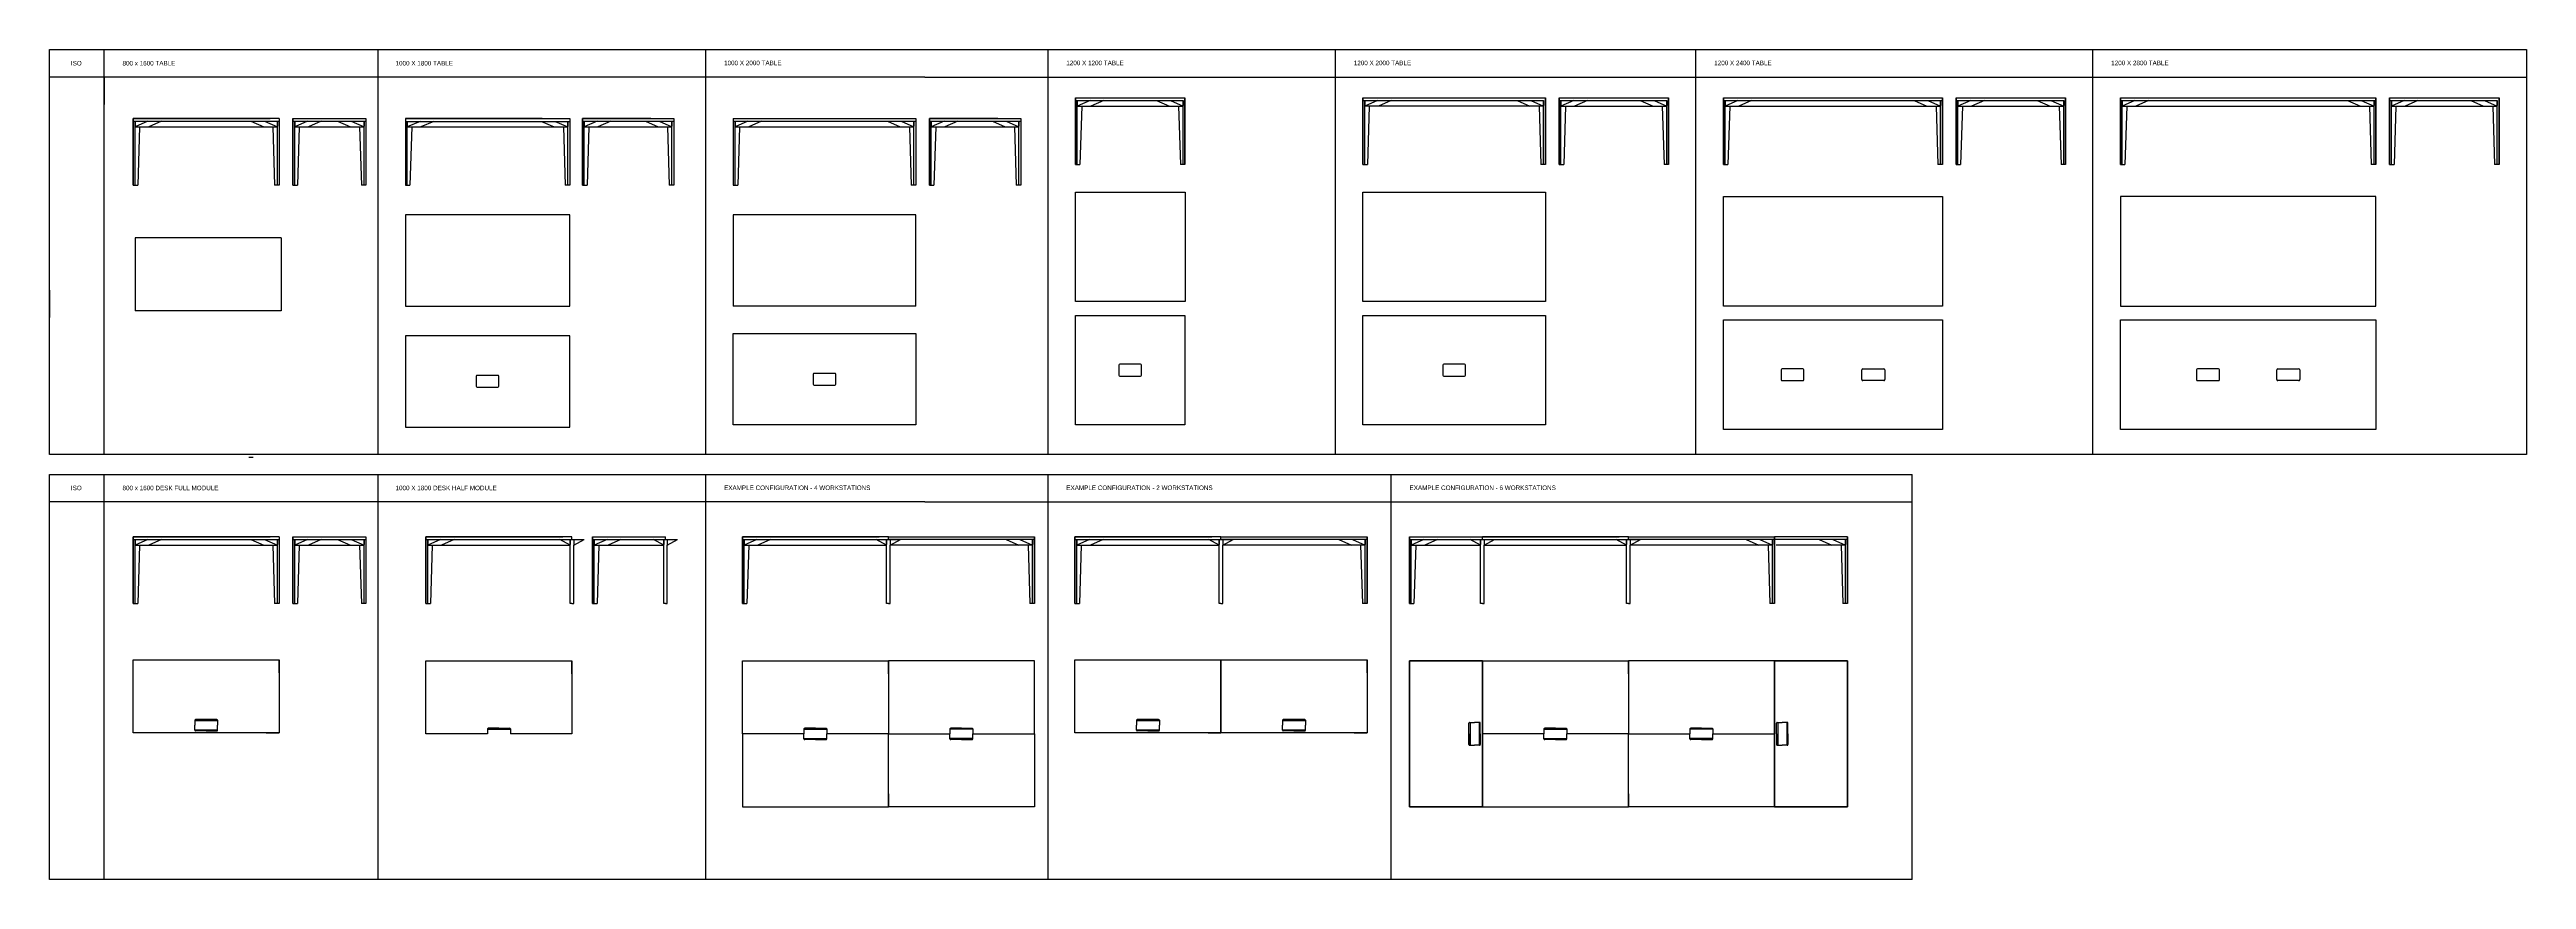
# Model space of a CAD drawing. Header units: millimetres. Extents: x -14330 to 12812, y 4348 to 13435.
import ezdxf

# ---------------------------------------------------------------- set-up
doc = ezdxf.new("R2010")
doc.units = ezdxf.units.MM

# ---------------------------------------------------------------- blocks, each defined once
blk = doc.blocks.new('MARK Iso table for 6 Side elevation')
for p, q in [((-14149, 8135), (-15649, 8135)), ((-15649, 8135), (-15649, 7405)), ((-15649, 8135), (-13849, 8135)), ((-15649, 8135), (-15649, 7405)), ((-15649, 8105), (-13849, 8105)), ((-15489, 8105), (-15629, 8045)), ((-15629, 8045), (-15629, 8105)), ((-15629, 8105), (-15629, 8050)), ((-15489, 8105), (-15629, 8045)), ((-15629, 8045), (-15629, 8105)), ((-15629, 8105), (-15629, 8050)), ((-15629, 7405), (-15629, 8045)), ((-15629, 7405), (-15629, 8045)), ((-15629, 8045), (-13869, 8045)), ((-15580, 8045), (-15599, 7405)), ((-15339, 8105), (-15479, 8045)), ((-14149, 8135), (-14309, 8135)), ((-14159, 8105), (-14019, 8045)), ((-14009, 8105), (-13869, 8045)), ((-14009, 8105), (-13869, 8045)), ((-13918, 8045), (-13899, 7405)), ((-13869, 8045), (-13869, 8105)), ((-13869, 8105), (-13869, 8050)), ((-13869, 8045), (-13869, 8105)), ((-13869, 8105), (-13869, 8050)), ((-13869, 7405), (-13869, 8045)), ((-13869, 7405), (-13869, 8045)), ((-13849, 8135), (-13849, 7405)), ((-13849, 8135), (-13849, 7405)), ((-15649, 7405), (-15629, 7405)), ((-15649, 7405), (-15629, 7405)), ((-15629, 7405), (-15599, 7405)), ((-13869, 7405), (-13899, 7405)), ((-13849, 7405), (-13869, 7405)), ((-13849, 7405), (-13869, 7405))]:
    blk.add_line(p, q)
blk = doc.blocks.new('MARK Iso tablefor 6 Front elevation')
for p, q in [((-10925, 10668), (-11675, 10668)), ((-11675, 10668), (-11675, 9938)), ((-11675, 10668), (-10925, 10668)), ((-11675, 10668), (-10675, 10668)), ((-11675, 10668), (-11675, 9938)), ((-11675, 10638), (-10675, 10638)), ((-11515, 10638), (-11655, 10578)), ((-11655, 10578), (-11655, 10638)), ((-11655, 10638), (-11655, 10583)), ((-11515, 10638), (-11655, 10578)), ((-11655, 10578), (-11655, 10638)), ((-11655, 10638), (-11655, 10583)), ((-11365, 10638), (-11505, 10578)), ((-10985, 10638), (-10845, 10578)), ((-10835, 10638), (-10695, 10578)), ((-10835, 10638), (-10695, 10578)), ((-10835, 10638), (-10695, 10578)), ((-10695, 10578), (-10695, 10638)), ((-10695, 10638), (-10695, 10583)), ((-10695, 10578), (-10695, 10638)), ((-10695, 10638), (-10695, 10583)), ((-10675, 10668), (-10675, 9938)), ((-10675, 10668), (-10675, 9938)), ((-11655, 9938), (-11655, 10578)), ((-11655, 9938), (-11655, 10578)), ((-11655, 10578), (-10695, 10578)), ((-11606, 10578), (-11625, 9938)), ((-10744, 10578), (-10725, 9938)), ((-10695, 9938), (-10695, 10578)), ((-10695, 9938), (-10695, 10578)), ((-11675, 9938), (-11655, 9938)), ((-11675, 9938), (-11655, 9938)), ((-11655, 9938), (-11625, 9938)), ((-10695, 9938), (-10725, 9938)), ((-10675, 9938), (-10695, 9938)), ((-10675, 9938), (-10695, 9938))]:
    blk.add_line(p, q)
blk.add_lwpolyline([(-11675, 9938), (-11675, 10668), (-10925, 10668)])
blk = doc.blocks.new('MARK Iso table for 6 Plan')
blk.add_lwpolyline([(-8480, 11035), (-7480, 11035), (-7480, 12835), (-8480, 12835), (-8480, 11035)])
blk = doc.blocks.new('MARK Iso table for 6-8 Front elevation')
for p, q in [((-6088, 11830), (-6838, 11830)), ((-6838, 11830), (-6838, 11100)), ((-6838, 11830), (-6088, 11830)), ((-6838, 11830), (-5838, 11830)), ((-6838, 11830), (-6838, 11100)), ((-6838, 11800), (-5838, 11800)), ((-6678, 11800), (-6818, 11740)), ((-6818, 11740), (-6818, 11800)), ((-6818, 11800), (-6818, 11745)), ((-6678, 11800), (-6818, 11740)), ((-6818, 11740), (-6818, 11800)), ((-6818, 11800), (-6818, 11745)), ((-6818, 11100), (-6818, 11740)), ((-6818, 11100), (-6818, 11740)), ((-6818, 11740), (-5858, 11740)), ((-6768, 11740), (-6788, 11100)), ((-6528, 11800), (-6668, 11740)), ((-6148, 11800), (-6008, 11740)), ((-5998, 11800), (-5858, 11740)), ((-5998, 11800), (-5858, 11740)), ((-5907, 11740), (-5888, 11100)), ((-5858, 11740), (-5858, 11800)), ((-5858, 11800), (-5858, 11745)), ((-5858, 11740), (-5858, 11800)), ((-5858, 11800), (-5858, 11745)), ((-5858, 11100), (-5858, 11740)), ((-5858, 11100), (-5858, 11740)), ((-5838, 11830), (-5838, 11100)), ((-5838, 11830), (-5838, 11100)), ((-6838, 11100), (-6818, 11100)), ((-6838, 11100), (-6818, 11100)), ((-6818, 11100), (-6788, 11100)), ((-5858, 11100), (-5888, 11100)), ((-5838, 11100), (-5858, 11100)), ((-5838, 11100), (-5858, 11100))]:
    blk.add_line(p, q)
blk.add_lwpolyline([(-6838, 11100), (-6838, 11830), (-6088, 11830)])
blk = doc.blocks.new('MARK Iso table for 6-8 Side elevation')
for p, q in [((-6838, 12835), (-6838, 12105)), ((-6838, 12835), (-4838, 12835)), ((-6838, 12835), (-6838, 12105)), ((-6838, 12805), (-4838, 12805)), ((-6678, 12805), (-6818, 12745)), ((-6818, 12745), (-6818, 12805)), ((-6818, 12805), (-6818, 12750)), ((-6678, 12805), (-6818, 12745)), ((-6818, 12745), (-6818, 12805)), ((-6818, 12805), (-6818, 12750)), ((-6528, 12805), (-6668, 12745)), ((-5148, 12805), (-5008, 12745)), ((-4998, 12805), (-4858, 12745)), ((-4998, 12805), (-4858, 12745)), ((-4858, 12745), (-4858, 12805)), ((-4858, 12805), (-4858, 12750)), ((-4858, 12745), (-4858, 12805)), ((-4858, 12805), (-4858, 12750)), ((-4838, 12835), (-4838, 12105)), ((-4838, 12835), (-4838, 12105)), ((-6818, 12105), (-6818, 12745)), ((-6818, 12105), (-6818, 12745)), ((-6818, 12745), (-4858, 12745)), ((-6768, 12745), (-6788, 12105)), ((-4907, 12745), (-4888, 12105)), ((-4858, 12105), (-4858, 12745)), ((-4858, 12105), (-4858, 12745)), ((-6838, 12105), (-6818, 12105)), ((-6838, 12105), (-6818, 12105)), ((-6818, 12105), (-6788, 12105)), ((-4858, 12105), (-4888, 12105)), ((-4838, 12105), (-4858, 12105)), ((-4838, 12105), (-4858, 12105))]:
    blk.add_line(p, q)
blk = doc.blocks.new('MARK Iso table for 4-8 Plan')
blk.add_lwpolyline([(-4402, 16625), (-3202, 16625), (-3202, 15425), (-4402, 15425)], close=True)
blk = doc.blocks.new('MARK Iso table for 4-8 Elevation')
for p, q in [((-3088, 12105), (-3088, 12835)), ((-3088, 12835), (-3088, 12105)), ((-3088, 12835), (-1888, 12835)), ((-3088, 12835), (-3088, 12105)), ((-3088, 12805), (-1908, 12805)), ((-2928, 12805), (-3068, 12745)), ((-3068, 12745), (-3068, 12805)), ((-3068, 12805), (-3068, 12750)), ((-2928, 12805), (-3068, 12745)), ((-3068, 12745), (-3068, 12805)), ((-3068, 12805), (-3068, 12750)), ((-2778, 12805), (-2918, 12745)), ((-2198, 12805), (-2058, 12745)), ((-2048, 12805), (-1908, 12745)), ((-2048, 12805), (-1908, 12745)), ((-2048, 12805), (-1908, 12745)), ((-1908, 12745), (-1908, 12805)), ((-1908, 12805), (-1908, 12750)), ((-1908, 12745), (-1908, 12805)), ((-1908, 12805), (-1908, 12750)), ((-1908, 12745), (-1908, 12805)), ((-1908, 12805), (-1908, 12750)), ((-1888, 12105), (-1888, 12835)), ((-1888, 12835), (-1888, 12105)), ((-1888, 12105), (-1888, 12835)), ((-1888, 12835), (-1888, 12105)), ((-1888, 12835), (-1888, 12105)), ((-3068, 12105), (-3068, 12745)), ((-3068, 12105), (-3068, 12745)), ((-3068, 12745), (-1908, 12745)), ((-3018, 12745), (-3038, 12105)), ((-1957, 12745), (-1938, 12105)), ((-1908, 12105), (-1908, 12745)), ((-1908, 12105), (-1908, 12745)), ((-1908, 12105), (-1908, 12745)), ((-3088, 12105), (-3068, 12105)), ((-3088, 12105), (-3068, 12105)), ((-3068, 12105), (-3038, 12105)), ((-1908, 12105), (-1938, 12105)), ((-1888, 12105), (-1908, 12105)), ((-1888, 12105), (-1908, 12105)), ((-1888, 12105), (-1908, 12105))]:
    blk.add_line(p, q)
blk = doc.blocks.new('MARK Iso table for 8-10 Plan')
blk.add_lwpolyline([(-1984, 16005), (16, 16005), (16, 14805), (-1984, 14805)], close=True)
blk = doc.blocks.new('MARK Iso table for 8-10 Side elevation')
for p, q in [((62, 12177), (62, 12907)), ((62, 12907), (62, 12177)), ((62, 12907), (2062, 12907)), ((62, 12907), (62, 12177)), ((62, 12877), (2042, 12877)), ((222, 12877), (82, 12817)), ((82, 12817), (82, 12877)), ((82, 12877), (82, 12822)), ((222, 12877), (82, 12817)), ((82, 12817), (82, 12877)), ((82, 12877), (82, 12822)), ((82, 12177), (82, 12817)), ((82, 12177), (82, 12817)), ((2042, 12817), (82, 12817)), ((132, 12817), (112, 12177)), ((372, 12877), (232, 12817)), ((1752, 12877), (1892, 12817)), ((1902, 12877), (2042, 12817)), ((1902, 12877), (2042, 12817)), ((1993, 12817), (2012, 12177)), ((2042, 12817), (2042, 12877)), ((2042, 12877), (2042, 12822)), ((2042, 12817), (2042, 12877)), ((2042, 12877), (2042, 12822)), ((2042, 12177), (2042, 12817)), ((2042, 12177), (2042, 12817)), ((2062, 12177), (2062, 12907)), ((2062, 12907), (2062, 12177)), ((2062, 12907), (2062, 12177)), ((62, 12177), (82, 12177)), ((62, 12177), (82, 12177)), ((82, 12177), (112, 12177)), ((2042, 12177), (2012, 12177)), ((2062, 12177), (2042, 12177)), ((2062, 12177), (2042, 12177))]:
    blk.add_line(p, q)
blk = doc.blocks.new('MARK Iso table for 8-10 Front elevation')
for p, q in [((2212, 12177), (2212, 12907)), ((2212, 12907), (2212, 12177)), ((2212, 12907), (3412, 12907)), ((2212, 12907), (2212, 12177)), ((2212, 12877), (3392, 12877)), ((2372, 12877), (2232, 12817)), ((2232, 12817), (2232, 12877)), ((2232, 12877), (2232, 12822)), ((2372, 12877), (2232, 12817)), ((2232, 12817), (2232, 12877)), ((2232, 12877), (2232, 12822)), ((2232, 12177), (2232, 12817)), ((2232, 12177), (2232, 12817)), ((2232, 12817), (3392, 12817)), ((2282, 12817), (2262, 12177)), ((2522, 12877), (2382, 12817)), ((3102, 12877), (3242, 12817)), ((3252, 12877), (3392, 12817)), ((3252, 12877), (3392, 12817)), ((3343, 12817), (3362, 12177)), ((3392, 12817), (3392, 12877)), ((3392, 12877), (3392, 12822)), ((3392, 12817), (3392, 12877)), ((3392, 12877), (3392, 12822)), ((3392, 12177), (3392, 12817)), ((3392, 12177), (3392, 12817)), ((3412, 12177), (3412, 12907)), ((3412, 12907), (3412, 12177)), ((3412, 12907), (3412, 12177)), ((2212, 12177), (2232, 12177)), ((2212, 12177), (2232, 12177)), ((2232, 12177), (2262, 12177)), ((3392, 12177), (3362, 12177)), ((3412, 12177), (3392, 12177)), ((3412, 12177), (3392, 12177))]:
    blk.add_line(p, q)
blk = doc.blocks.new('MARK Iso table for 8-12 Plan')
blk.add_lwpolyline([(2832, 18241), (4032, 18241), (4032, 15841), (2832, 15841)], close=True)
blk = doc.blocks.new('MARK Iso table for 8-12 Side elevation')
for p, q in [((4012, 12177), (4012, 12907)), ((4012, 12907), (4012, 12177)), ((4012, 12907), (6412, 12907)), ((4012, 12907), (4012, 12177)), ((4012, 12877), (6412, 12877)), ((4172, 12877), (4032, 12817)), ((4032, 12817), (4032, 12877)), ((4032, 12877), (4032, 12822)), ((4172, 12877), (4032, 12817)), ((4032, 12817), (4032, 12877)), ((4032, 12877), (4032, 12822)), ((4032, 12177), (4032, 12817)), ((4032, 12177), (4032, 12817)), ((4032, 12817), (6392, 12817)), ((4082, 12817), (4062, 12177)), ((4322, 12877), (4182, 12817)), ((6102, 12877), (6242, 12817)), ((6252, 12877), (6392, 12817)), ((6252, 12877), (6392, 12817)), ((6343, 12817), (6362, 12177)), ((6392, 12817), (6392, 12877)), ((6392, 12877), (6392, 12822)), ((6392, 12817), (6392, 12877)), ((6392, 12877), (6392, 12822)), ((6392, 12177), (6392, 12817)), ((6392, 12177), (6392, 12817)), ((6412, 12177), (6412, 12907)), ((6412, 12907), (6412, 12177)), ((6412, 12907), (6412, 12177)), ((4012, 12177), (4032, 12177)), ((4012, 12177), (4032, 12177)), ((4032, 12177), (4062, 12177)), ((6392, 12177), (6362, 12177)), ((6412, 12177), (6392, 12177)), ((6412, 12177), (6392, 12177))]:
    blk.add_line(p, q)
blk = doc.blocks.new('MARK Iso table for 8-12 Front elevation')
for p, q in [((6562, 12177), (6562, 12907)), ((6562, 12907), (6562, 12177)), ((6562, 12907), (7762, 12907)), ((6562, 12907), (6562, 12177)), ((6562, 12877), (7742, 12877)), ((6722, 12877), (6582, 12817)), ((6582, 12817), (6582, 12877)), ((6582, 12877), (6582, 12822)), ((6722, 12877), (6582, 12817)), ((6582, 12817), (6582, 12877)), ((6582, 12877), (6582, 12822)), ((6582, 12177), (6582, 12817)), ((6582, 12177), (6582, 12817)), ((6582, 12817), (7742, 12817)), ((6632, 12817), (6612, 12177)), ((6872, 12877), (6732, 12817)), ((7452, 12877), (7592, 12817)), ((7602, 12877), (7742, 12817)), ((7602, 12877), (7742, 12817)), ((7602, 12877), (7742, 12817)), ((7693, 12817), (7712, 12177)), ((7742, 12817), (7742, 12877)), ((7742, 12877), (7742, 12822)), ((7742, 12817), (7742, 12877)), ((7742, 12877), (7742, 12822)), ((7742, 12817), (7742, 12877)), ((7742, 12877), (7742, 12822)), ((7742, 12177), (7742, 12817)), ((7742, 12177), (7742, 12817)), ((7742, 12177), (7742, 12817)), ((7762, 12177), (7762, 12907)), ((7762, 12907), (7762, 12177)), ((7762, 12177), (7762, 12907)), ((7762, 12907), (7762, 12177)), ((7762, 12907), (7762, 12177)), ((6562, 12177), (6582, 12177)), ((6562, 12177), (6582, 12177)), ((6582, 12177), (6612, 12177)), ((7742, 12177), (7712, 12177)), ((7762, 12177), (7742, 12177)), ((7762, 12177), (7742, 12177)), ((7762, 12177), (7742, 12177))]:
    blk.add_line(p, q)
blk = doc.blocks.new('MARK Iso table for 10-14 Plan')
blk.add_lwpolyline([(1361, 17605), (4161, 17605), (4161, 18805), (1361, 18805), (1361, 17605)])
blk = doc.blocks.new('MARK Iso table for 10-14 Side elevation')
for p, q in [((8362, 12177), (8362, 12907)), ((8362, 12907), (8362, 12177)), ((8362, 12907), (11162, 12907)), ((8362, 12907), (8362, 12177)), ((8362, 12877), (11162, 12877)), ((8522, 12877), (8382, 12817)), ((8382, 12817), (8382, 12877)), ((8382, 12877), (8382, 12822)), ((8522, 12877), (8382, 12817)), ((8382, 12817), (8382, 12877)), ((8382, 12877), (8382, 12822)), ((8382, 12177), (8382, 12817)), ((8382, 12177), (8382, 12817)), ((8382, 12817), (11142, 12817)), ((8432, 12817), (8412, 12177)), ((8672, 12877), (8532, 12817)), ((10852, 12877), (10992, 12817)), ((11002, 12877), (11142, 12817)), ((11002, 12877), (11142, 12817)), ((11093, 12817), (11112, 12177)), ((11142, 12817), (11142, 12877)), ((11142, 12877), (11142, 12822)), ((11142, 12817), (11142, 12877)), ((11142, 12877), (11142, 12822)), ((11142, 12177), (11142, 12817)), ((11142, 12177), (11142, 12817)), ((11162, 12177), (11162, 12907)), ((11162, 12907), (11162, 12177)), ((11162, 12907), (11162, 12177)), ((8362, 12177), (8382, 12177)), ((8362, 12177), (8382, 12177)), ((8382, 12177), (8412, 12177)), ((11142, 12177), (11112, 12177)), ((11162, 12177), (11142, 12177)), ((11162, 12177), (11142, 12177))]:
    blk.add_line(p, q)
blk = doc.blocks.new('MARK Iso table for 10-14 Front elevation')
for p, q in [((11312, 12177), (11312, 12907)), ((11312, 12907), (11312, 12177)), ((11312, 12907), (12512, 12907)), ((11312, 12907), (11312, 12177)), ((11312, 12877), (12492, 12877)), ((11472, 12877), (11332, 12817)), ((11332, 12817), (11332, 12877)), ((11332, 12877), (11332, 12822)), ((11472, 12877), (11332, 12817)), ((11332, 12817), (11332, 12877)), ((11332, 12877), (11332, 12822)), ((11332, 12177), (11332, 12817)), ((11332, 12177), (11332, 12817)), ((11332, 12817), (12492, 12817)), ((11382, 12817), (11362, 12177)), ((11622, 12877), (11482, 12817)), ((12202, 12877), (12342, 12817)), ((12352, 12877), (12492, 12817)), ((12352, 12877), (12492, 12817)), ((12352, 12877), (12492, 12817)), ((12443, 12817), (12462, 12177)), ((12492, 12817), (12492, 12877)), ((12492, 12877), (12492, 12822)), ((12492, 12817), (12492, 12877)), ((12492, 12877), (12492, 12822)), ((12492, 12817), (12492, 12877)), ((12492, 12877), (12492, 12822)), ((12492, 12177), (12492, 12817)), ((12492, 12177), (12492, 12817)), ((12492, 12177), (12492, 12817)), ((12512, 12177), (12512, 12907)), ((12512, 12907), (12512, 12177)), ((12512, 12177), (12512, 12907)), ((12512, 12907), (12512, 12177)), ((12512, 12907), (12512, 12177)), ((11312, 12177), (11332, 12177)), ((11312, 12177), (11332, 12177)), ((11332, 12177), (11362, 12177)), ((12492, 12177), (12462, 12177)), ((12512, 12177), (12492, 12177)), ((12512, 12177), (12492, 12177)), ((12512, 12177), (12492, 12177))]:
    blk.add_line(p, q)
blk = doc.blocks.new('MARK Iso touchdown table for 6 Plan')
for p, q in [((-9655, 9857), (-9655, 9749)), ((-9416, 9868), (-9644, 9868)), ((-9405, 9749), (-9405, 9857)), ((-9644, 9738), (-9416, 9738))]:
    blk.add_line(p, q)
blk.add_lwpolyline([(-10430, 10300), (-10430, 9300), (-8630, 9300), (-8630, 10300), (-10430, 10300)])
for centre, start, end in [((-9644, 9857), 90, 180), ((-9416, 9857), 0, 90), ((-9644, 9749), 180, 270), ((-9416, 9749), 270, 0)]:
    blk.add_arc(centre, 11, start, end)
blk = doc.blocks.new('MARK Iso table for 6-8 Plan')
for p, q in [((-6838, 11625), (-6838, 10625)), ((-4838, 11625), (-6838, 11625)), ((-4838, 10625), (-4838, 11625)), ((-4838, 10625), (-6838, 10625))]:
    blk.add_line(p, q)
blk = doc.blocks.new('MARK Iso touchdown table for 6-8 Plan')
for p, q in [((-5963, 9879), (-5963, 9771)), ((-5724, 9890), (-5952, 9890)), ((-5713, 9771), (-5713, 9879)), ((-5952, 9760), (-5724, 9760))]:
    blk.add_line(p, q)
blk.add_lwpolyline([(-6838, 10325), (-4838, 10325), (-4838, 9325), (-6838, 9325)], close=True)
for centre, start, end in [((-5952, 9879), 90, 180), ((-5724, 9879), 0, 90), ((-5952, 9771), 180, 270), ((-5724, 9771), 270, 0)]:
    blk.add_arc(centre, 11, start, end)
blk = doc.blocks.new('MARK Iso touchdown table for 4-8 Plan')
for p, q in [((-2613, 9779), (-2613, 9671)), ((-2374, 9790), (-2602, 9790)), ((-2363, 9671), (-2363, 9779)), ((-2602, 9660), (-2374, 9660))]:
    blk.add_line(p, q)
blk.add_lwpolyline([(-3088, 10325), (-1888, 10325), (-1888, 9125), (-3088, 9125)], close=True)
for centre, start, end in [((-2602, 9779), 90, 180), ((-2374, 9779), 0, 90), ((-2602, 9671), 180, 270), ((-2374, 9671), 270, 0)]:
    blk.add_arc(centre, 11, start, end)
blk = doc.blocks.new('MARK Iso touchdown table for 8-10')
for p, q in [((937, 9779), (937, 9671)), ((1176, 9790), (948, 9790)), ((1187, 9671), (1187, 9779)), ((948, 9660), (1176, 9660))]:
    blk.add_line(p, q)
blk.add_lwpolyline([(62, 10325), (2062, 10325), (2062, 9125), (62, 9125)], close=True)
for centre, start, end in [((948, 9779), 90, 180), ((1176, 9779), 0, 90), ((948, 9671), 180, 270), ((1176, 9671), 270, 0)]:
    blk.add_arc(centre, 11, start, end)
blk = doc.blocks.new('MARK Iso touchdown table for 8-12 Plan')
for p, q in [((4645, 9929), (4645, 9821)), ((4884, 9940), (4656, 9940)), ((4656, 9810), (4884, 9810)), ((4895, 9821), (4895, 9929)), ((5530, 9821), (5530, 9929)), ((5541, 9940), (5769, 9940)), ((5769, 9810), (5541, 9810)), ((5780, 9929), (5780, 9821))]:
    blk.add_line(p, q)
blk.add_lwpolyline([(4012, 10475), (6412, 10475), (6412, 9275), (4012, 9275)], close=True)
for centre, start, end in [((4656, 9929), 90, 180), ((4656, 9821), 180, 270), ((4884, 9929), 0, 90), ((4884, 9821), 270, 0), ((5541, 9929), 90, 180), ((5541, 9821), 180, 270), ((5769, 9929), 0, 90), ((5769, 9821), 270, 0)]:
    blk.add_arc(centre, 11, start, end)
blk = doc.blocks.new('MARK Iso touchdown table for 10-14 Plan')
for p, q in [((9197, 9929), (9197, 9821)), ((9436, 9940), (9208, 9940)), ((9208, 9810), (9436, 9810)), ((9447, 9821), (9447, 9929)), ((10077, 9821), (10077, 9929)), ((10088, 9940), (10316, 9940)), ((10316, 9810), (10088, 9810)), ((10327, 9929), (10327, 9821))]:
    blk.add_line(p, q)
blk.add_lwpolyline([(8362, 10475), (11162, 10475), (11162, 9275), (8362, 9275)], close=True)
for centre, start, end in [((9208, 9929), 90, 180), ((9208, 9821), 180, 270), ((9436, 9929), 0, 90), ((9436, 9821), 270, 0), ((10088, 9929), 90, 180), ((10088, 9821), 180, 270), ((10316, 9929), 0, 90), ((10316, 9821), 270, 0)]:
    blk.add_arc(centre, 11, start, end)

msp = doc.modelspace()

# ---------------------------------------------------------------- linework, layer by layer
for p, q in [((-14330, 13135), (-14330, 13435)), ((-14330, 13435), (-4738, 13435)), ((-13730, 9000), (-13730, 13435)), ((-10730, 9000), (-10730, 13435)), ((-7138, 9000), (-7138, 13435)), ((-4738, 13435), (-1738, 13435)), ((-3388, 9000), (-3388, 13435)), ((-1738, 13435), (1262, 13435)), ((-238, 9000), (-238, 13435)), ((1262, 13435), (4262, 13435)), ((3712, 9000), (3712, 13435)), ((4262, 13435), (8062, 13435)), ((8062, 9000), (8062, 13435)), ((8062, 13435), (12512, 13435)), ((12512, 13435), (12812, 13435)), ((12812, 13435), (12812, 9000)), ((-4738, 13135), (-14330, 13135)), ((-14330, 9000), (-14330, 13135)), ((-13730, 13135), (-13730, 12835)), ((-4738, 13135), (-1738, 13135)), ((-1738, 13135), (1262, 13135)), ((1262, 13135), (4262, 13135)), ((4262, 13135), (8062, 13135)), ((8062, 13135), (12812, 13135)), ((-11813, 12680), (-13413, 12680)), ((-13413, 12680), (-13413, 11950)), ((-13413, 11950), (-13413, 12680)), ((-13413, 12680), (-11913, 12680)), ((-13413, 12650), (-11813, 12650)), ((-13253, 12650), (-13393, 12590)), ((-13393, 12590), (-13393, 12650)), ((-13393, 12650), (-13393, 12595)), ((-13393, 11950), (-13393, 12590)), ((-13393, 12590), (-11833, 12590)), ((-13344, 12590), (-13363, 11950)), ((-13103, 12650), (-13243, 12590)), ((-12123, 12650), (-11983, 12590)), ((-11973, 12650), (-11833, 12590)), ((-11883, 12590), (-11863, 11950)), ((-11833, 12590), (-11833, 12650)), ((-11833, 12650), (-11833, 12595)), ((-11833, 11950), (-11833, 12590)), ((-11813, 12680), (-11813, 11950)), ((-11663, 12680), (-11663, 11950)), ((-11663, 12680), (-11663, 11950)), ((-11663, 11950), (-11663, 12680)), ((-11663, 12680), (-10863, 12680)), ((-11663, 12650), (-10863, 12650)), ((-11503, 12650), (-11643, 12590)), ((-11643, 12590), (-11643, 12650)), ((-11643, 12650), (-11643, 12595)), ((-11503, 12650), (-11643, 12590)), ((-11643, 12590), (-11643, 12650)), ((-11643, 12650), (-11643, 12595)), ((-11643, 11950), (-11643, 12590)), ((-11643, 11950), (-11643, 12590)), ((-11643, 12590), (-10883, 12590)), ((-11594, 12590), (-11613, 11950)), ((-11353, 12650), (-11493, 12590)), ((-11173, 12650), (-11033, 12590)), ((-11023, 12650), (-10883, 12590)), ((-11023, 12650), (-10883, 12590)), ((-11023, 12650), (-10883, 12590)), ((-10933, 12590), (-10913, 11950)), ((-10883, 12590), (-10883, 12650)), ((-10883, 12650), (-10883, 12595)), ((-10883, 12590), (-10883, 12650)), ((-10883, 12650), (-10883, 12595)), ((-10883, 11950), (-10883, 12590)), ((-10883, 11950), (-10883, 12590)), ((-10863, 12680), (-10863, 11950)), ((-10863, 12680), (-10863, 11950)), ((-13413, 11950), (-13393, 11950)), ((-13393, 11950), (-13363, 11950)), ((-11833, 11950), (-11863, 11950)), ((-11813, 11950), (-11833, 11950)), ((-11663, 11950), (-11643, 11950)), ((-11663, 11950), (-11643, 11950)), ((-11643, 11950), (-11613, 11950)), ((-10883, 11950), (-10913, 11950)), ((-10863, 11950), (-10883, 11950)), ((-10863, 11950), (-10883, 11950)), ((-11793, 11375), (-13393, 11375)), ((-13393, 11375), (-13393, 10575)), ((-11793, 11375), (-11793, 10575)), ((-13730, 10800), (-13730, 11100)), ((-13730, 10800), (-13730, 11100)), ((-14330, 10800), (-14330, 10500)), ((-11793, 10575), (-13393, 10575)), ((8062, 9000), (-14330, 9000)), ((-12147, 8974), (-12127, 8974)), ((-12127, 8974), (-12097, 8974)), ((12812, 9000), (8062, 9000)), ((-14330, 8484), (-14330, 8784)), ((-14330, 8784), (-4738, 8784)), ((-13730, 4348), (-13730, 8784)), ((-10730, 4348), (-10730, 8784)), ((-7138, 4348), (-7138, 8784)), ((-4738, 8784), (-1738, 8784)), ((-3388, 4348), (-3388, 8784)), ((-1738, 8784), (1262, 8784)), ((373, 4348), (373, 8784)), ((1262, 8784), (4262, 8784)), ((4262, 8784), (6082, 8784)), ((6082, 4348), (6082, 8784)), ((-4738, 8484), (-14330, 8484)), ((-14330, 4348), (-14330, 8484)), ((-4738, 8484), (-1738, 8484)), ((-1738, 8484), (1262, 8484)), ((1262, 8484), (4262, 8484)), ((4262, 8484), (6082, 8484)), ((-13413, 7370), (-13413, 8100)), ((-13413, 8100), (-11913, 8100)), ((-11813, 8100), (-13413, 8100)), ((-13413, 8100), (-13413, 7370)), ((-13413, 8070), (-11813, 8070)), ((-13253, 8070), (-13393, 8010)), ((-13393, 8010), (-13393, 8070)), ((-13393, 8070), (-13393, 8015)), ((-13393, 7370), (-13393, 8010)), ((-13393, 8010), (-11833, 8010)), ((-13344, 8010), (-13363, 7370)), ((-13103, 8070), (-13243, 8010)), ((-12123, 8070), (-11983, 8010)), ((-11973, 8070), (-11833, 8010)), ((-11883, 8010), (-11863, 7370)), ((-11833, 8010), (-11833, 8070)), ((-11833, 8070), (-11833, 8015)), ((-11833, 7370), (-11833, 8010)), ((-11813, 8100), (-11813, 7370)), ((-11663, 7370), (-11663, 8100)), ((-11663, 8100), (-11663, 7370)), ((-11663, 8100), (-11663, 7370)), ((-11663, 8100), (-10863, 8100)), ((-11663, 8070), (-10863, 8070)), ((-11503, 8070), (-11643, 8010)), ((-11643, 8010), (-11643, 8070)), ((-11643, 8070), (-11643, 8015)), ((-11503, 8070), (-11643, 8010)), ((-11643, 8010), (-11643, 8070)), ((-11643, 8070), (-11643, 8015)), ((-11643, 7370), (-11643, 8010)), ((-11643, 7370), (-11643, 8010)), ((-11643, 8010), (-10883, 8010)), ((-11594, 8010), (-11613, 7370)), ((-11353, 8070), (-11493, 8010)), ((-11173, 8070), (-11033, 8010)), ((-11023, 8070), (-10883, 8010)), ((-11023, 8070), (-10883, 8010)), ((-11023, 8070), (-10883, 8010)), ((-10933, 8010), (-10913, 7370)), ((-10883, 8010), (-10883, 8070)), ((-10883, 8070), (-10883, 8015)), ((-10883, 8010), (-10883, 8070)), ((-10883, 8070), (-10883, 8015)), ((-10883, 7370), (-10883, 8010)), ((-10883, 7370), (-10883, 8010)), ((-10863, 8100), (-10863, 7370)), ((-10863, 8100), (-10863, 7370)), ((-10205, 7370), (-10205, 8100)), ((-10205, 8100), (-8705, 8100)), ((-8605, 8100), (-10205, 8100)), ((-10205, 8100), (-10205, 7370)), ((-10205, 8070), (-8605, 8070)), ((-10045, 8070), (-10185, 8010)), ((-10185, 8010), (-10185, 8070)), ((-10185, 8070), (-10185, 8015)), ((-10185, 7370), (-10185, 8010)), ((-10185, 8010), (-8625, 8010)), ((-10136, 8010), (-10155, 7370)), ((-9895, 8070), (-10035, 8010)), ((-8625, 8010), (-8738, 8070)), ((-8625, 8010), (-8625, 8070)), ((-8625, 8070), (-8625, 8015)), ((-8625, 7370), (-8625, 8010)), ((-8605, 8070), (-8605, 8100)), ((-8605, 8070), (-8472, 8070)), ((-8585, 8070), (-8585, 8015)), ((-8585, 8010), (-8472, 8070)), ((-8585, 7370), (-8585, 8010)), ((-8380, 7370), (-8380, 8100)), ((-8380, 8100), (-8380, 7370)), ((-8380, 8100), (-8380, 7370)), ((-8380, 8100), (-7580, 8100)), ((-8380, 8070), (-7580, 8070)), ((-8220, 8070), (-8360, 8010)), ((-8360, 8010), (-8360, 8070)), ((-8360, 8070), (-8360, 8015)), ((-8220, 8070), (-8360, 8010)), ((-8360, 8010), (-8360, 8070)), ((-8360, 8070), (-8360, 8015)), ((-8360, 7370), (-8360, 8010)), ((-8360, 7370), (-8360, 8010)), ((-8360, 8010), (-7600, 8010)), ((-8311, 8010), (-8330, 7370)), ((-8070, 8070), (-8210, 8010)), ((-7600, 8010), (-7713, 8070)), ((-7600, 8010), (-7600, 8070)), ((-7600, 8070), (-7600, 8015)), ((-7600, 7370), (-7600, 8010)), ((-7580, 8070), (-7580, 8100)), ((-7580, 8070), (-7447, 8070)), ((-7560, 8070), (-7560, 8015)), ((-7560, 8010), (-7447, 8070)), ((-7560, 7370), (-7560, 8010)), ((-6738, 7370), (-6738, 8100)), ((-6738, 8100), (-5238, 8100)), ((-5138, 8100), (-6738, 8100)), ((-6738, 8100), (-6738, 7370)), ((-6738, 8070), (-5138, 8070)), ((-6578, 8070), (-6718, 8010)), ((-6718, 8010), (-6718, 8070)), ((-6718, 8070), (-6718, 8015)), ((-6718, 7370), (-6718, 8010)), ((-6718, 8010), (-5158, 8010)), ((-6668, 8010), (-6688, 7370)), ((-6428, 8070), (-6568, 8010)), ((-5158, 8010), (-5271, 8070)), ((-5158, 8010), (-5158, 8070)), ((-5158, 8070), (-5158, 8015)), ((-5158, 7370), (-5158, 8010)), ((-5138, 8070), (-5138, 8100)), ((-5138, 8100), (-3538, 8100)), ((-5138, 8070), (-5004, 8070)), ((-3538, 8070), (-5138, 8070)), ((-5118, 8070), (-5118, 8015)), ((-5118, 8010), (-5004, 8070)), ((-5118, 7370), (-5118, 8010)), ((-3558, 8010), (-5118, 8010)), ((-3848, 8070), (-3708, 8010)), ((-3698, 8070), (-3558, 8010)), ((-3607, 8010), (-3588, 7370)), ((-3558, 8010), (-3558, 8070)), ((-3558, 8070), (-3558, 8015)), ((-3558, 7370), (-3558, 8010)), ((-3538, 7370), (-3538, 8100)), ((-3538, 8100), (-3538, 7370)), ((-3093, 7370), (-3093, 8100)), ((-3093, 8100), (-1593, 8100)), ((-1493, 8100), (-3093, 8100)), ((-3093, 8100), (-3093, 7370)), ((-3093, 8070), (-1493, 8070)), ((-2933, 8070), (-3073, 8010)), ((-3073, 8010), (-3073, 8070)), ((-3073, 8070), (-3073, 8015)), ((-3073, 7370), (-3073, 8010)), ((-3073, 8010), (-1513, 8010)), ((-3024, 8010), (-3043, 7370)), ((-2783, 8070), (-2923, 8010)), ((-1513, 8010), (-1627, 8070)), ((-1513, 8010), (-1513, 8070)), ((-1513, 8070), (-1513, 8015)), ((-1513, 7370), (-1513, 8010)), ((-1493, 8070), (-1493, 8100)), ((-1493, 8100), (107, 8100)), ((-1493, 8070), (-1360, 8070)), ((107, 8070), (-1493, 8070)), ((-1473, 8070), (-1473, 8015)), ((-1473, 8010), (-1360, 8070)), ((-1473, 7370), (-1473, 8010)), ((87, 8010), (-1473, 8010)), ((-203, 8070), (-63, 8010)), ((-53, 8070), (87, 8010)), ((37, 8010), (57, 7370)), ((87, 8010), (87, 8070)), ((87, 8070), (87, 8015)), ((87, 7370), (87, 8010)), ((107, 7370), (107, 8100)), ((107, 8100), (107, 7370)), ((571, 7370), (571, 8100)), ((571, 8100), (571, 7370)), ((571, 8100), (571, 7370)), ((571, 8100), (1371, 8100)), ((571, 8070), (1371, 8070)), ((731, 8070), (591, 8010)), ((591, 8010), (591, 8070)), ((591, 8070), (591, 8015)), ((731, 8070), (591, 8010)), ((591, 8010), (591, 8070)), ((591, 8070), (591, 8015)), ((591, 7370), (591, 8010)), ((591, 7370), (591, 8010)), ((591, 8010), (1351, 8010)), ((641, 8010), (621, 7370)), ((881, 8070), (741, 8010)), ((1351, 8010), (1238, 8070)), ((1351, 8010), (1351, 8070)), ((1351, 8070), (1351, 8015)), ((1351, 7370), (1351, 8010)), ((1371, 8100), (2871, 8100)), ((2971, 8100), (1371, 8100)), ((1371, 8070), (1371, 8100)), ((1371, 8070), (2971, 8070)), ((1371, 8070), (1505, 8070)), ((1391, 8070), (1391, 8015)), ((1391, 8010), (1505, 8070)), ((1391, 8010), (2951, 8010)), ((1391, 7370), (1391, 8010)), ((2951, 8010), (2838, 8070)), ((2951, 8010), (2951, 8070)), ((2951, 8070), (2951, 8015)), ((2951, 7370), (2951, 8010)), ((2971, 8070), (2971, 8100)), ((2971, 8100), (4571, 8100)), ((2971, 8070), (3105, 8070)), ((4571, 8070), (2971, 8070)), ((2991, 8070), (2991, 8015)), ((2991, 8010), (3105, 8070)), ((2991, 7370), (2991, 8010)), ((4551, 8010), (2991, 8010)), ((4261, 8070), (4401, 8010)), ((4411, 8070), (4551, 8010)), ((4502, 8010), (4521, 7370)), ((4551, 8010), (4551, 8070)), ((4551, 8070), (4551, 8015)), ((4551, 7370), (4551, 8010)), ((4571, 7370), (4571, 8100)), ((4571, 8100), (4571, 7370)), ((5371, 8100), (4571, 8100)), ((5371, 8070), (4571, 8070)), ((5351, 8010), (4591, 8010)), ((5061, 8070), (5201, 8010)), ((5211, 8070), (5351, 8010)), ((5211, 8070), (5351, 8010)), ((5302, 8010), (5321, 7370)), ((5351, 8010), (5351, 8070)), ((5351, 8070), (5351, 8015)), ((5351, 8010), (5351, 8070)), ((5351, 8070), (5351, 8015)), ((5351, 7370), (5351, 8010)), ((5351, 7370), (5351, 8010)), ((5371, 7370), (5371, 8100)), ((5371, 8100), (5371, 7370)), ((5371, 8100), (5371, 7370)), ((-13413, 7370), (-13393, 7370)), ((-13393, 7370), (-13363, 7370)), ((-11833, 7370), (-11863, 7370)), ((-11813, 7370), (-11833, 7370)), ((-11663, 7370), (-11643, 7370)), ((-11663, 7370), (-11643, 7370)), ((-11643, 7370), (-11613, 7370)), ((-10883, 7370), (-10913, 7370)), ((-10863, 7370), (-10883, 7370)), ((-10863, 7370), (-10883, 7370)), ((-10205, 7370), (-10185, 7370)), ((-10185, 7370), (-10155, 7370)), ((-8605, 7370), (-8625, 7370)), ((-8605, 7370), (-8585, 7370)), ((-8380, 7370), (-8360, 7370)), ((-8380, 7370), (-8360, 7370)), ((-8360, 7370), (-8330, 7370)), ((-7580, 7370), (-7600, 7370)), ((-7580, 7370), (-7560, 7370)), ((-6738, 7370), (-6718, 7370)), ((-6718, 7370), (-6688, 7370)), ((-5138, 7370), (-5158, 7370)), ((-5138, 7370), (-5118, 7370)), ((-3558, 7370), (-3588, 7370)), ((-3538, 7370), (-3558, 7370)), ((-3093, 7370), (-3073, 7370)), ((-3073, 7370), (-3043, 7370)), ((-1493, 7370), (-1513, 7370)), ((-1493, 7370), (-1473, 7370)), ((87, 7370), (57, 7370)), ((107, 7370), (87, 7370)), ((571, 7370), (591, 7370)), ((571, 7370), (591, 7370)), ((591, 7370), (621, 7370)), ((1371, 7370), (1351, 7370)), ((1371, 7370), (1391, 7370)), ((2971, 7370), (2951, 7370)), ((2971, 7370), (2991, 7370)), ((4551, 7370), (4521, 7370)), ((4571, 7370), (4551, 7370)), ((5351, 7370), (5321, 7370)), ((5371, 7370), (5351, 7370)), ((5371, 7370), (5351, 7370)), ((-11955, 6752), (-11813, 6752)), ((-11813, 6611), (-11813, 6752)), ((-10205, 5943), (-10205, 6743)), ((-10205, 6743), (-8605, 6743)), ((-8746, 6743), (-8605, 6743)), ((-8605, 6743), (-8605, 5943)), ((-8605, 6601), (-8605, 6743)), ((-6738, 5943), (-6738, 6743)), ((-6738, 6743), (-5138, 6743)), ((-5279, 6743), (-5138, 6743)), ((-5138, 6743), (-5138, 5943)), ((-5138, 6601), (-5138, 6743)), ((-3538, 6743), (-5138, 6743)), ((-5138, 6743), (-5138, 5943)), ((-5138, 6601), (-5138, 6743)), ((-4996, 6743), (-5138, 6743)), ((-3538, 5943), (-3538, 6743)), ((-1635, 6752), (-1493, 6752)), ((-1493, 6611), (-1493, 6752)), ((-35, 6752), (107, 6752)), ((107, 6611), (107, 6752)), ((1371, 5943), (1371, 6743)), ((1371, 6743), (2971, 6743)), ((2830, 6743), (2971, 6743)), ((2971, 6743), (2971, 5943)), ((2971, 6601), (2971, 6743)), ((4571, 6743), (2971, 6743)), ((2971, 6743), (2971, 5943)), ((2971, 6601), (2971, 6743)), ((3113, 6743), (2971, 6743)), ((4571, 5943), (4571, 6743)), ((4571, 5943), (4571, 6743)), ((-12738, 6092), (-12738, 6038)), ((-12738, 6088), (-12488, 6088)), ((-12738, 5983), (-12738, 6038)), ((-12738, 5988), (-12488, 5988)), ((-12496, 6100), (-12730, 6100)), ((-12613, 6100), (-12730, 6100)), ((-12613, 5975), (-12730, 5975)), ((-12613, 6100), (-12496, 6100)), ((-12613, 5975), (-12496, 5975)), ((-12488, 6092), (-12488, 6038)), ((-12488, 5983), (-12488, 6038)), ((-11813, 6094), (-11813, 5952)), ((-9530, 5997), (-9530, 5943)), ((-9530, 5993), (-9280, 5993)), ((-9405, 6005), (-9522, 6005)), ((-9405, 6005), (-9288, 6005)), ((-9280, 5997), (-9280, 5943)), ((-6063, 5997), (-6063, 5943)), ((-6063, 5993), (-5813, 5993)), ((-5938, 6005), (-6055, 6005)), ((-5938, 6005), (-5821, 6005)), ((-5813, 5997), (-5813, 5943)), ((-4463, 5997), (-4463, 5943)), ((-4213, 5993), (-4463, 5993)), ((-4338, 6005), (-4455, 6005)), ((-4338, 6005), (-4221, 6005)), ((-4213, 5997), (-4213, 5943)), ((-2418, 6092), (-2418, 6038)), ((-2418, 6088), (-2168, 6088)), ((-2418, 5983), (-2418, 6038)), ((-2418, 5988), (-2168, 5988)), ((-2176, 6100), (-2410, 6100)), ((-2293, 6100), (-2410, 6100)), ((-2293, 5975), (-2410, 5975)), ((-2293, 6100), (-2176, 6100)), ((-2293, 5975), (-2176, 5975)), ((-2168, 6092), (-2168, 6038)), ((-2168, 5983), (-2168, 6038)), ((-1493, 6094), (-1493, 5952)), ((-818, 6092), (-818, 6038)), ((-818, 6088), (-568, 6088)), ((-818, 5983), (-818, 6038)), ((-818, 5988), (-568, 5988)), ((-576, 6100), (-810, 6100)), ((-693, 6100), (-810, 6100)), ((-693, 5975), (-810, 5975)), ((-693, 6100), (-576, 6100)), ((-693, 5975), (-576, 5975)), ((-568, 6092), (-568, 6038)), ((-568, 5983), (-568, 6038)), ((107, 6094), (107, 5952)), ((1223, 5826), (1223, 6060)), ((1223, 5943), (1223, 6060)), ((1231, 6068), (1286, 6068)), ((1236, 6068), (1236, 5818)), ((1340, 6068), (1286, 6068)), ((1336, 6068), (1336, 5818)), ((1348, 5943), (1348, 6060)), ((2046, 5997), (2046, 5943)), ((2046, 5993), (2296, 5993)), ((2171, 6005), (2054, 6005)), ((2171, 6005), (2288, 6005)), ((2296, 5997), (2296, 5943)), ((3646, 5997), (3646, 5943)), ((3896, 5993), (3646, 5993)), ((3771, 6005), (3654, 6005)), ((3771, 6005), (3888, 6005)), ((3896, 5997), (3896, 5943)), ((4594, 5943), (4594, 6060)), ((4602, 6068), (4657, 6068)), ((4607, 6068), (4607, 5818)), ((4711, 6068), (4657, 6068)), ((4707, 6068), (4707, 5818)), ((4719, 5826), (4719, 6060)), ((4719, 5943), (4719, 6060)), ((-11955, 5952), (-11813, 5952)), ((-9530, 5943), (-10205, 5943)), ((-8605, 5943), (-9280, 5943)), ((-6063, 5943), (-6738, 5943)), ((-6063, 5943), (-6738, 5943)), ((-6738, 5943), (-6738, 5143)), ((-6063, 5888), (-6063, 5943)), ((-6063, 5893), (-5813, 5893)), ((-5938, 5880), (-6055, 5880)), ((-5938, 5880), (-5821, 5880)), ((-5138, 5943), (-5813, 5943)), ((-5138, 5943), (-5813, 5943)), ((-5813, 5888), (-5813, 5943)), ((-5138, 5943), (-4463, 5943)), ((-5138, 5143), (-5138, 5943)), ((-5138, 5943), (-4463, 5943)), ((-5138, 5143), (-5138, 5943)), ((-4463, 5888), (-4463, 5943)), ((-4213, 5893), (-4463, 5893)), ((-4338, 5880), (-4455, 5880)), ((-4338, 5880), (-4221, 5880)), ((-4213, 5943), (-3538, 5943)), ((-4213, 5943), (-3538, 5943)), ((-4213, 5888), (-4213, 5943)), ((-3538, 5943), (-3538, 5143)), ((-1635, 5952), (-1493, 5952)), ((-35, 5952), (107, 5952)), ((1223, 5943), (1223, 5826)), ((1231, 5818), (1286, 5818)), ((1340, 5818), (1286, 5818)), ((1348, 5943), (1348, 5826)), ((2046, 5943), (1371, 5943)), ((2046, 5943), (1371, 5943)), ((1371, 5943), (1371, 5143)), ((2046, 5888), (2046, 5943)), ((2046, 5893), (2296, 5893)), ((2171, 5880), (2054, 5880)), ((2171, 5880), (2288, 5880)), ((2971, 5943), (2296, 5943)), ((2971, 5943), (2296, 5943)), ((2296, 5888), (2296, 5943)), ((2971, 5943), (3646, 5943)), ((2971, 5143), (2971, 5943)), ((2971, 5943), (3646, 5943)), ((2971, 5143), (2971, 5943)), ((3646, 5888), (3646, 5943)), ((3896, 5893), (3646, 5893)), ((3771, 5880), (3654, 5880)), ((3771, 5880), (3888, 5880)), ((3896, 5943), (4571, 5943)), ((3896, 5943), (4571, 5943)), ((3896, 5888), (3896, 5943)), ((4571, 5943), (4571, 5143)), ((4571, 5943), (4571, 5143)), ((4594, 5943), (4594, 5826)), ((4602, 5818), (4657, 5818)), ((4711, 5818), (4657, 5818)), ((4719, 5943), (4719, 5826)), ((-5138, 5284), (-5138, 5143)), ((-5138, 5284), (-5138, 5143)), ((571, 5284), (571, 5143)), ((571, 5284), (571, 5143)), ((1371, 5284), (1371, 5143)), ((1371, 5284), (1371, 5143)), ((2971, 5284), (2971, 5143)), ((2971, 5284), (2971, 5143)), ((4571, 5284), (4571, 5143)), ((4571, 5284), (4571, 5143)), ((5371, 5284), (5371, 5143)), ((5371, 5284), (5371, 5143)), ((-6738, 5143), (-5138, 5143)), ((-5279, 5143), (-5138, 5143)), ((-3538, 5143), (-5138, 5143)), ((-4996, 5143), (-5138, 5143)), ((713, 5143), (571, 5143)), ((713, 5143), (571, 5143)), ((1230, 5143), (1371, 5143)), ((1230, 5143), (1371, 5143)), ((1371, 5143), (2971, 5143)), ((2830, 5143), (2971, 5143)), ((4571, 5143), (2971, 5143)), ((3113, 5143), (2971, 5143)), ((4713, 5143), (4571, 5143)), ((4713, 5143), (4571, 5143)), ((5230, 5143), (5371, 5143)), ((5230, 5143), (5371, 5143)), ((6082, 4348), (-14330, 4348))]:
    msp.add_line(p, q)
for points in [[(-11813, 5952), (-13413, 5952), (-13413, 6752), (-11813, 6752)], [(-1493, 5952), (-3093, 5952), (-3093, 6752), (-1493, 6752)], [(107, 5952), (-1493, 5952), (-1493, 6752), (107, 6752)], [(571, 5143), (571, 6743), (1371, 6743), (1371, 5143)], [(1371, 5143), (1371, 6743), (571, 6743), (571, 5143)], [(5371, 5143), (5371, 6743), (4571, 6743), (4571, 5143)], [(4571, 5143), (4571, 6743), (5371, 6743), (5371, 5143)]]:
    msp.add_lwpolyline(points, close=True)
for centre, start, end in [((-12730, 6092), 90, 180), ((-12730, 5983), 180, 270), ((-12496, 6092), 0, 90), ((-12496, 5983), 270, 0), ((-9522, 5997), 90, 180), ((-9288, 5997), 0, 90), ((-6055, 5997), 90, 180), ((-5821, 5997), 0, 90), ((-4455, 5997), 90, 180), ((-4221, 5997), 0, 90), ((-2410, 6092), 90, 180), ((-2410, 5983), 180, 270), ((-2176, 6092), 0, 90), ((-2176, 5983), 270, 0), ((-810, 6092), 90, 180), ((-810, 5983), 180, 270), ((-576, 6092), 0, 90), ((-576, 5983), 270, 0), ((1231, 6060), 90, 180), ((1340, 6060), 0, 90), ((2054, 5997), 90, 180), ((2288, 5997), 0, 90), ((3654, 5997), 90, 180), ((3888, 5997), 0, 90), ((4602, 6060), 90, 180), ((4711, 6060), 0, 90), ((-6055, 5888), 180, 270), ((-5821, 5888), 270, 0), ((-4455, 5888), 180, 270), ((-4221, 5888), 270, 0), ((1231, 5826), 180, 270), ((1340, 5826), 270, 0), ((2054, 5888), 180, 270), ((2288, 5888), 270, 0), ((3654, 5888), 180, 270), ((3888, 5888), 270, 0), ((4602, 5826), 180, 270), ((4711, 5826), 270, 0)]:
    msp.add_arc(centre, 8, start, end)

# ---------------------------------------------------------------- block references
for name, p in [('MARK Iso table for 4-8 Elevation', (0, 72)), ('MARK Iso table for 8-10 Side elevation', (0, 0)), ('MARK Iso table for 8-10 Front elevation', (0, 0)), ('MARK Iso table for 8-12 Side elevation', (0, 0)), ('MARK Iso table for 8-12 Front elevation', (0, 0)), ('MARK Iso table for 10-14 Side elevation', (0, 0)), ('MARK Iso table for 10-14 Front elevation', (0, 0)), ('MARK Iso table for 6 Side elevation', (5219, 4544)), ('MARK Iso tablefor 6 Front elevation', (3185, 2012)), ('MARK Iso table for 6-8 Side elevation', (0, -155)), ('MARK Iso table for 6-8 Front elevation', (2150, 850)), ('MARK Iso table for 4-8 Plan', (1315, -4750)), ('MARK Iso table for 8-10 Plan', (2046, -4130)), ('MARK Iso table for 10-14 Plan', (7001, -6980)), ('MARK Iso table for 6-8 Plan', (0, 0)), ('MARK Iso touchdown table for 6-8 Plan', (0, 0)), ('MARK Iso touchdown table for 4-8 Plan', (0, 200)), ('MARK Iso touchdown table for 8-10', (0, 200)), ('MARK Iso touchdown table for 8-12 Plan', (0, 0)), ('MARK Iso touchdown table for 10-14 Plan', (0, 0)), ('MARK Iso touchdown table for 6 Plan', (0, 0))]:
    msp.add_blockref(name, p)
at = {"rotation": 270}
for name, p in [('MARK Iso table for 8-12 Plan', (-11829, 14657)), ('MARK Iso table for 6 Plan', (-21465, 3145))]:
    msp.add_blockref(name, p, dxfattribs=at)

# ---------------------------------------------------------------- texts
at = {"char_height": 50}
for s, insert, width, attachment_point in [('ISO', (-14036, 13286), 588.19, 5), ('800 x 1600 TABLE', (-13530, 13311), 2952.33, 1), ('1000 X 1800 TABLE', (-10538, 13311), 2952.33, 1), ('1000 X 2000 TABLE', (-6938, 13314), 2952.33, 1), ('1200 X 1200 TABLE', (-3188, 13314), 2952.33, 1), ('1200 X 2000 TABLE', (-38, 13314), 2952.33, 1), ('1200 X 2400 TABLE', (3912, 13314), 2952.33, 1), ('1200 X 2800 TABLE', (8262, 13314), 2952.33, 1), ('ISO', (-14036, 8635), 588.19, 5), ('800 x 1600 DESK FULL MODULE', (-13530, 8660), 2952.33, 1), ('1000 X 1800 DESK HALF MODULE', (-10538, 8660), 2952.33, 1), ('EXAMPLE CONFIGURATION - 4 WORKSTATIONS', (-6938, 8662), 2952.33, 1), ('EXAMPLE CONFIGURATION - 2 WORKSTATIONS', (-3188, 8662), 2952.33, 1), ('EXAMPLE CONFIGURATION - 6 WORKSTATIONS', (573, 8662), 2952.33, 1)]:
    msp.add_mtext(s, dxfattribs=dict(at, insert=insert, width=width, attachment_point=attachment_point))

doc.saveas('drawing.dxf')
